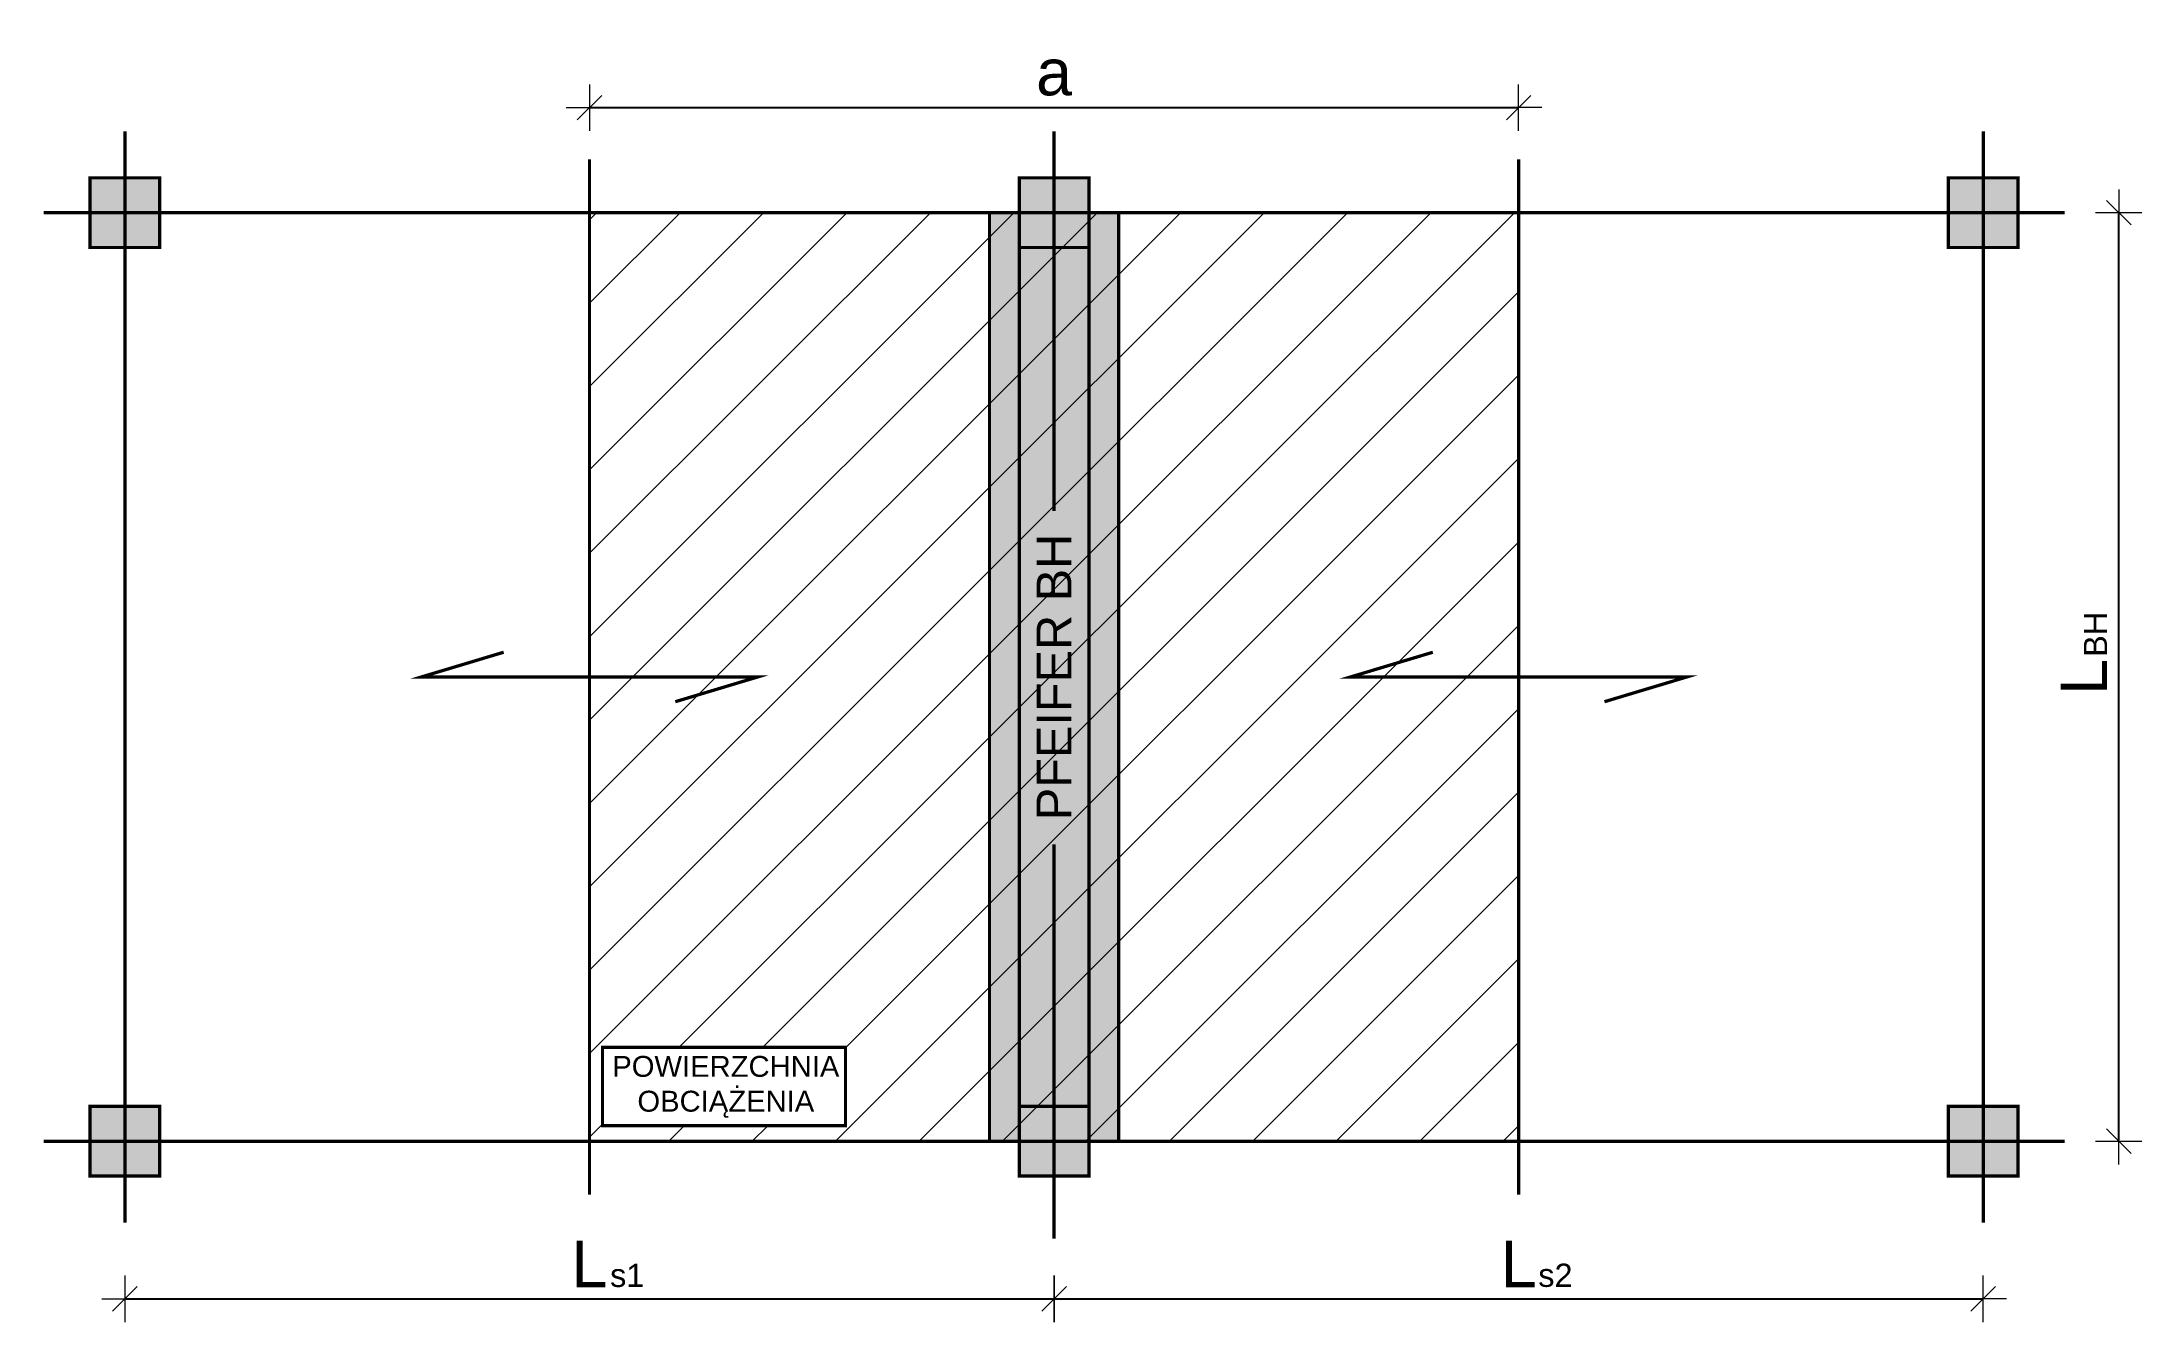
# Model space of a CAD drawing. Header units: millimetres. Extents: x 261817 to 319787, y -328430 to -285760.
# Drawn here: x 278051 to 287092, y -291274 to -285760 of the extents above; entities that cross this region are included whole.
import ezdxf
from ezdxf.enums import TextEntityAlignment as Align

# ---------------------------------------------------------------- set-up
doc = ezdxf.new("R2010")
doc.units = ezdxf.units.MM
doc.linetypes.add('ACAD_ISO02W100', pattern=[15, 12, -3])
doc.linetypes.add('DASHDOT', pattern=[25.4, 12.7, -6.35, 0, -6.35])
doc.layers.get('0').update_dxf_attribs({"lineweight": 0})
for name, color, linetype, lineweight in [('KRESKOWANIE_1', 9, 'Continuous', 0), ('KRESKOWIANIE_2', 8, 'Continuous', 0), ('OZNACZENIA_OPISY', 7, 'Continuous', 5)]:
    doc.layers.add(name, color=color, linetype=linetype, lineweight=lineweight)
doc.layers.add('KRESKOWANIE_3', color=7, linetype='Continuous', lineweight=0, true_color=0xbcc8e6)
doc.styles.add('ARIAL', font='arial.ttf')
doc.dimstyles.new('1-5m', dxfattribs={"dimscale": 2.5, "dimtxt": 4, "dimasz": 0.1, "dimexe": 1, "dimexo": 0, "dimgap": 1, "dimtad": 1, "dimdec": 0, "dimtxsty": 'ARIAL', "dimblk": '1', "dimcen": 2.5, "dimdle": 1, "dimse1": 1, "dimse2": 1, "dimclrd": 1, "dimclrt": 2, "dimadec": 0, "dimazin": 0, "dimtfac": 1, "dimtdec": 0, "dimtix": 1, "dimtmove": 2, "dimatfit": 2, "dimldrblk": 'ARCHTICK', "dimfxl": 1, "dimarcsym": 0})

msp = doc.modelspace()

# ---------------------------------------------------------------- texts
at = {"layer": 'OZNACZENIA_OPISY', "color": 7, "style": 'ARIAL'}
msp.add_text('PFEIFER BH', height=150, rotation=90, dxfattribs=at).set_placement((282408.1, -288495.1), align=Align.MIDDLE_CENTER)
at = {"layer": 'OZNACZENIA_OPISY', "lineweight": 20, "style": 'ARIAL'}
msp.add_text('BH', height=100, rotation=90, dxfattribs=at).set_placement((286941.39, -288408.4))
for s, p in [('s1', (280496.85, -291122.69)), ('s2', (284492.6, -291122.33))]:
    msp.add_text(s, height=100, dxfattribs=at).set_placement(p)
at = {"layer": 'OZNACZENIA_OPISY', "lineweight": 20, "insert": (280995.02, -290260.81), "char_height": 90, "attachment_point": 5, "style": 'ARIAL'}
msp.add_mtext_dynamic_manual_height_columns('POWIERZCHNIA OBCIĄŻENIA', width=312.1799, gutter_width=350, heights=[0], dxfattribs=at)

# ---------------------------------------------------------------- blocks, each defined once
blk = doc.blocks.new('1')
at = {"layer": 'OZNACZENIA_OPISY', "color": 7, "lineweight": 20}
for p, q in [((0, -20), (0, 20)), ((20, 0), (-20, 0)), ((-10.6, -10.6), (10.6, 10.6))]:
    blk.add_line(p, q, dxfattribs=at)
blk = doc.blocks.new('*D396')
at = {"layer": 'Defpoints', "color": 0, "transparency": 16777216}
for p in [(278408.1, -290915.1), (282408.1, -290915.1), (282408.1, -291173.8)]:
    blk.add_point(p, dxfattribs=at)
at = {"layer": 'OZNACZENIA_OPISY', "color": 1, "lineweight": -2, "transparency": 16777216}
blk.add_line((278413.1, -291173.8), (282403.1, -291173.8), dxfattribs=at)
at = {"layer": 'OZNACZENIA_OPISY', "color": 1, "lineweight": -2, "transparency": 16777216, "xscale": 5, "yscale": 5, "zscale": 5, "rotation": 180}
blk.add_blockref('1', (278408.1, -291173.8), dxfattribs=at)
at = {"layer": 'OZNACZENIA_OPISY', "color": 1, "lineweight": -2, "transparency": 16777216, "xscale": 5, "yscale": 5, "zscale": 5}
blk.add_blockref('1', (282408.1, -291173.8), dxfattribs=at)
at = {"layer": 'OZNACZENIA_OPISY', "color": 2, "lineweight": 20, "transparency": 16777216, "insert": (280408.1, -291023.8), "char_height": 200, "attachment_point": 5, "style": 'ARIAL'}
blk.add_mtext('L', dxfattribs=at)
blk = doc.blocks.new('_ArchTick')
at = {"color": 0, "linetype": 'ByBlock', "const_width": 0.15}
blk.add_lwpolyline([(-0.5, -0.5), (0.5, 0.5)], dxfattribs=at)
blk = doc.blocks.new('*D397')
at = {"layer": 'Defpoints', "color": 0, "transparency": 16777216}
for p in [(282408.1, -290915.1), (286408.1, -290915.1), (286408.1, -291173.8)]:
    blk.add_point(p, dxfattribs=at)
at = {"layer": 'OZNACZENIA_OPISY', "color": 1, "lineweight": -2, "transparency": 16777216}
blk.add_line((282413.1, -291173.8), (286403.1, -291173.8), dxfattribs=at)
at = {"layer": 'OZNACZENIA_OPISY', "color": 1, "lineweight": -2, "transparency": 16777216, "xscale": 5, "yscale": 5, "zscale": 5, "rotation": 180}
blk.add_blockref('1', (282408.1, -291173.8), dxfattribs=at)
at = {"layer": 'OZNACZENIA_OPISY', "color": 1, "lineweight": -2, "transparency": 16777216, "xscale": 5, "yscale": 5, "zscale": 5}
blk.add_blockref('1', (286408.1, -291173.8), dxfattribs=at)
at = {"layer": 'OZNACZENIA_OPISY', "color": 2, "lineweight": 20, "transparency": 16777216, "insert": (284408.1, -291023.8), "char_height": 200, "attachment_point": 5, "style": 'ARIAL'}
blk.add_mtext('L', dxfattribs=at)
blk = doc.blocks.new('*D398')
at = {"layer": 'Defpoints', "color": 0, "transparency": 16777216}
for p in [(286758.1, -286495.1), (286991.6, -286495.1), (286758.1, -290495.1)]:
    blk.add_point(p, dxfattribs=at)
at = {"layer": 'OZNACZENIA_OPISY', "color": 1, "lineweight": -2, "transparency": 16777216}
blk.add_line((286991.6, -290490.1), (286991.6, -286500.1), dxfattribs=at)
at = {"layer": 'OZNACZENIA_OPISY', "color": 1, "lineweight": -2, "transparency": 16777216, "xscale": 5, "yscale": 5, "zscale": 5}
for p, rotation in [((286991.6, -286495.1), 90), ((286991.6, -290495.1), 270)]:
    blk.add_blockref('1', p, dxfattribs=dict(at, rotation=rotation))
at = {"layer": 'OZNACZENIA_OPISY', "color": 2, "lineweight": 20, "transparency": 16777216, "insert": (286841.6, -288495.1), "char_height": 200, "attachment_point": 5, "rotation": 90, "style": 'ARIAL'}
blk.add_mtext('L', dxfattribs=at)
blk = doc.blocks.new('*D399')
at = {"layer": 'Defpoints', "color": 0, "transparency": 16777216}
for p in [(284408.1, -286042.6), (280408.1, -286265.1), (284408.1, -286265.1)]:
    blk.add_point(p, dxfattribs=at)
at = {"layer": 'OZNACZENIA_OPISY', "color": 1, "lineweight": -2, "transparency": 16777216}
blk.add_line((280413.1, -286042.6), (284403.1, -286042.6), dxfattribs=at)
at = {"layer": 'OZNACZENIA_OPISY', "color": 1, "lineweight": -2, "transparency": 16777216, "xscale": 5, "yscale": 5, "zscale": 5, "rotation": 180}
blk.add_blockref('1', (280408.1, -286042.6), dxfattribs=at)
at = {"layer": 'OZNACZENIA_OPISY', "color": 1, "lineweight": -2, "transparency": 16777216, "xscale": 5, "yscale": 5, "zscale": 5}
blk.add_blockref('1', (284408.1, -286042.6), dxfattribs=at)
at = {"layer": 'OZNACZENIA_OPISY', "color": 2, "lineweight": 20, "transparency": 16777216, "insert": (282408.1, -285891), "char_height": 200, "attachment_point": 5, "style": 'ARIAL'}
blk.add_mtext('a', dxfattribs=at)

# ---------------------------------------------------------------- dimensions: what is measured, and where the dimension line sits
at = {"layer": 'OZNACZENIA_OPISY', "color": 3, "lineweight": 20}
for base, p1, p2, text, picture, middle in [((284408.1, -286042.59), (280408.1, -286265.1), (284408.1, -286265.1), 'a', '*D399', (282408.1, -285890.95)), ((282408.1, -291173.79), (278408.1, -290915.1), (282408.1, -290915.1), 'L', '*D396', (280408.1, -291023.79)), ((286408.1, -291173.79), (282408.1, -290915.1), (286408.1, -290915.1), 'L', '*D397', (284408.1, -291023.79))]:
    dim = msp.add_linear_dim(base=base, p1=p1, p2=p2, text=text, dimstyle='1-5m', override={"dimscale": 50}, dxfattribs=at)
    dim.commit()
    dim.dimension.update_dxf_attribs({"geometry": picture, "text_midpoint": middle})
dim = msp.add_linear_dim(base=(286991.63, -286495.1), p1=(286758.1, -290495.1), p2=(286758.1, -286495.1), angle=90, text='L', dimstyle='1-5m', override={"dimscale": 50}, dxfattribs=at)
dim.commit()
dim.dimension.update_dxf_attribs({"geometry": '*D398', "text_midpoint": (286841.63, -288495.1)})

# ---------------------------------------------------------------- hatches: boundary and pattern name
at = {"layer": 'KRESKOWANIE_1'}
h = msp.add_hatch(color=256, dxfattribs=at)
h.dxf.hatch_style = 1
h.paths.add_polyline_path([(278558.1, -286345.1), (278408.1, -286345.1), (278408.1, -286495.1), (278558.1, -286495.1)])
h.paths.add_polyline_path([(278408.1, -286345.1), (278258.1, -286345.1), (278258.1, -286495.1), (278408.1, -286495.1)])
h.paths.add_polyline_path([(278408.1, -286495.1), (278258.1, -286495.1), (278258.1, -286645.1), (278408.1, -286645.1)])
h.paths.add_polyline_path([(278558.1, -286495.1), (278408.1, -286495.1), (278408.1, -286645.1), (278558.1, -286645.1)])
h = msp.add_hatch(color=256, dxfattribs=at)
h.dxf.hatch_style = 1
h.paths.add_polyline_path([(282558.1, -286345.1), (282408.1, -286345.1), (282408.1, -286495.1), (282558.1, -286495.1)])
h.paths.add_polyline_path([(282408.1, -286345.1), (282258.1, -286345.1), (282258.1, -286495.1), (282408.1, -286495.1)])
h.paths.add_polyline_path([(282408.1, -286495.1), (282258.1, -286495.1), (282258.1, -286645.1), (282408.1, -286645.1)])
h.paths.add_polyline_path([(282558.1, -286495.1), (282408.1, -286495.1), (282408.1, -286645.1), (282558.1, -286645.1)])
h = msp.add_hatch(color=256, dxfattribs=at)
h.dxf.hatch_style = 1
h.paths.add_polyline_path([(286558.1, -286345.1), (286408.1, -286345.1), (286408.1, -286495.1), (286558.1, -286495.1)])
h.paths.add_polyline_path([(286408.1, -286345.1), (286258.1, -286345.1), (286258.1, -286495.1), (286408.1, -286495.1)])
h.paths.add_polyline_path([(286408.1, -286495.1), (286258.1, -286495.1), (286258.1, -286645.1), (286408.1, -286645.1)])
h.paths.add_polyline_path([(286558.1, -286495.1), (286408.1, -286495.1), (286408.1, -286645.1), (286558.1, -286645.1)])
h = msp.add_hatch(color=256, dxfattribs=at)
h.dxf.hatch_style = 1
h.paths.add_polyline_path([(278558.1, -290345.1), (278408.1, -290345.1), (278408.1, -290495.1), (278558.1, -290495.1)])
h.paths.add_polyline_path([(278408.1, -290345.1), (278258.1, -290345.1), (278258.1, -290495.1), (278408.1, -290495.1)])
h.paths.add_polyline_path([(278408.1, -290495.1), (278258.1, -290495.1), (278258.1, -290645.1), (278408.1, -290645.1)])
h.paths.add_polyline_path([(278558.1, -290495.1), (278408.1, -290495.1), (278408.1, -290645.1), (278558.1, -290645.1)])
h = msp.add_hatch(color=256, dxfattribs=at)
h.dxf.hatch_style = 1
h.paths.add_polyline_path([(282558.1, -290345.1), (282408.1, -290345.1), (282408.1, -290495.1), (282558.1, -290495.1)])
h.paths.add_polyline_path([(282408.1, -290345.1), (282258.1, -290345.1), (282258.1, -290495.1), (282408.1, -290495.1)])
h.paths.add_polyline_path([(282408.1, -290495.1), (282258.1, -290495.1), (282258.1, -290645.1), (282408.1, -290645.1)])
h.paths.add_polyline_path([(282558.1, -290495.1), (282408.1, -290495.1), (282408.1, -290645.1), (282558.1, -290645.1)])
h = msp.add_hatch(color=256, dxfattribs=at)
h.dxf.hatch_style = 1
h.paths.add_polyline_path([(286558.1, -290345.1), (286408.1, -290345.1), (286408.1, -290495.1), (286558.1, -290495.1)])
h.paths.add_polyline_path([(286408.1, -290345.1), (286258.1, -290345.1), (286258.1, -290495.1), (286408.1, -290495.1)])
h.paths.add_polyline_path([(286408.1, -290495.1), (286258.1, -290495.1), (286258.1, -290645.1), (286408.1, -290645.1)])
h.paths.add_polyline_path([(286558.1, -290495.1), (286408.1, -290495.1), (286408.1, -290645.1), (286558.1, -290645.1)])
at = {"layer": 'KRESKOWANIE_3'}
h = msp.add_hatch(color=256, dxfattribs=at)
h.dxf.hatch_style = 1
h.paths.add_polyline_path([(282686.1, -286495.1), (282558.1, -286495.1), (282558.1, -290495.1), (282686.1, -290495.1)])
h.paths.add_polyline_path([(282130.1, -290495.1), (282258.1, -290495.1), (282258.1, -286495.1), (282130.1, -286495.1)])
at = {"layer": 'KRESKOWIANIE_2'}
h = msp.add_hatch(dxfattribs=at)
h.set_pattern_fill('ANSI31', color=256, scale=80)
h.set_pattern_definition([(45, (13031.5, 0), (-179.60512, 179.60512), [])])
h.paths.add_polyline_path([(284408.1, -286495.1), (280408.1, -286495.1), (280408.1, -290495.1), (284408.1, -290495.1)])
h.paths.add_polyline_path([(280464.21, -290427.94), (280464.21, -290090.33), (281510.17, -290090.33), (281510.17, -290427.94)])
h = msp.add_hatch(color=256, dxfattribs=at)
h.dxf.hatch_style = 1
h.paths.add_polyline_path([(282558.1, -286495.1), (282258.1, -286495.1), (282258.1, -290495.1), (282558.1, -290495.1)])

# ---------------------------------------------------------------- linework, layer by layer
at = {"color": 2, "linetype": 'DASHDOT', "ltscale": 13, "const_width": 14}
for points in [[(278408.1, -286145.1), (278408.1, -290845.1)], [(282408.1, -286145.1), (282408.1, -287779.88)], [(286408.1, -286145.1), (286408.1, -290845.1)], [(278058.1, -286495.1), (286758.1, -286495.1)], [(282408.1, -289216.17), (282408.1, -290915.1)], [(286758.1, -290495.1), (278058.1, -290495.1)]]:
    msp.add_lwpolyline(points, dxfattribs=at)
at = {"color": 3, "linetype": 'ACAD_ISO02W100', "lineweight": 30, "ltscale": 30, "const_width": 14}
for points in [[(280408.1, -290725.1), (280408.1, -286265.1)], [(284408.1, -290725.1), (284408.1, -286265.1)]]:
    msp.add_lwpolyline(points, dxfattribs=at)
at = {"color": 3, "lineweight": 30, "const_width": 14}
for points in [[(278258.1, -286345.1), (278558.1, -286345.1), (278558.1, -286645.1), (278258.1, -286645.1)], [(286258.1, -286345.1), (286558.1, -286345.1), (286558.1, -286645.1), (286258.1, -286645.1)], [(282130.1, -286495.1), (282258.1, -286495.1), (282258.1, -290495.1), (282130.1, -290495.1)], [(282686.1, -286495.1), (282558.1, -286495.1), (282558.1, -290495.1), (282686.1, -290495.1)], [(280464.21, -290090.33), (281510.17, -290090.33), (281510.17, -290427.94), (280464.21, -290427.94)], [(278258.1, -290345.1), (278558.1, -290345.1), (278558.1, -290645.1), (278258.1, -290645.1)], [(286258.1, -290345.1), (286558.1, -290345.1), (286558.1, -290645.1), (286258.1, -290645.1)]]:
    msp.add_lwpolyline(points, close=True, dxfattribs=at)
for points in [[(282258.1, -286495.1), (282258.1, -286345.1), (282558.1, -286345.1), (282558.1, -286495.1)], [(282258.1, -286495.1), (282558.1, -286495.1), (282558.1, -290495.1), (282258.1, -290495.1), (282258.1, -286495.1)], [(280038.62, -288388.52), (279684.23, -288495.1), (281131.97, -288495.1), (280777.58, -288601.68)], [(284038.62, -288388.52), (283684.23, -288495.1), (285131.97, -288495.1), (284777.58, -288601.68)], [(282258.1, -290495.1), (282258.1, -290645.1), (282558.1, -290645.1), (282558.1, -290495.1)]]:
    msp.add_lwpolyline(points, dxfattribs=at)
at = {"color": 3, "linetype": 'ACAD_ISO02W100', "lineweight": 30, "ltscale": 5, "const_width": 14}
for points in [[(282558.1, -286495.1), (282558.1, -286645.1), (282258.1, -286645.1), (282258.1, -286495.1)], [(282558.1, -290495.1), (282558.1, -290345.1), (282258.1, -290345.1), (282258.1, -290495.1)]]:
    msp.add_lwpolyline(points, dxfattribs=at)

msp.set_redraw_order([(e.dxf.handle, doc.entitydb.next_handle()) for e in msp.query("TEXT MTEXT ATTDEF DIMENSION ARC_DIMENSION")])  # texts and dimensions are drawn at this point

doc.saveas('drawing.dxf')
